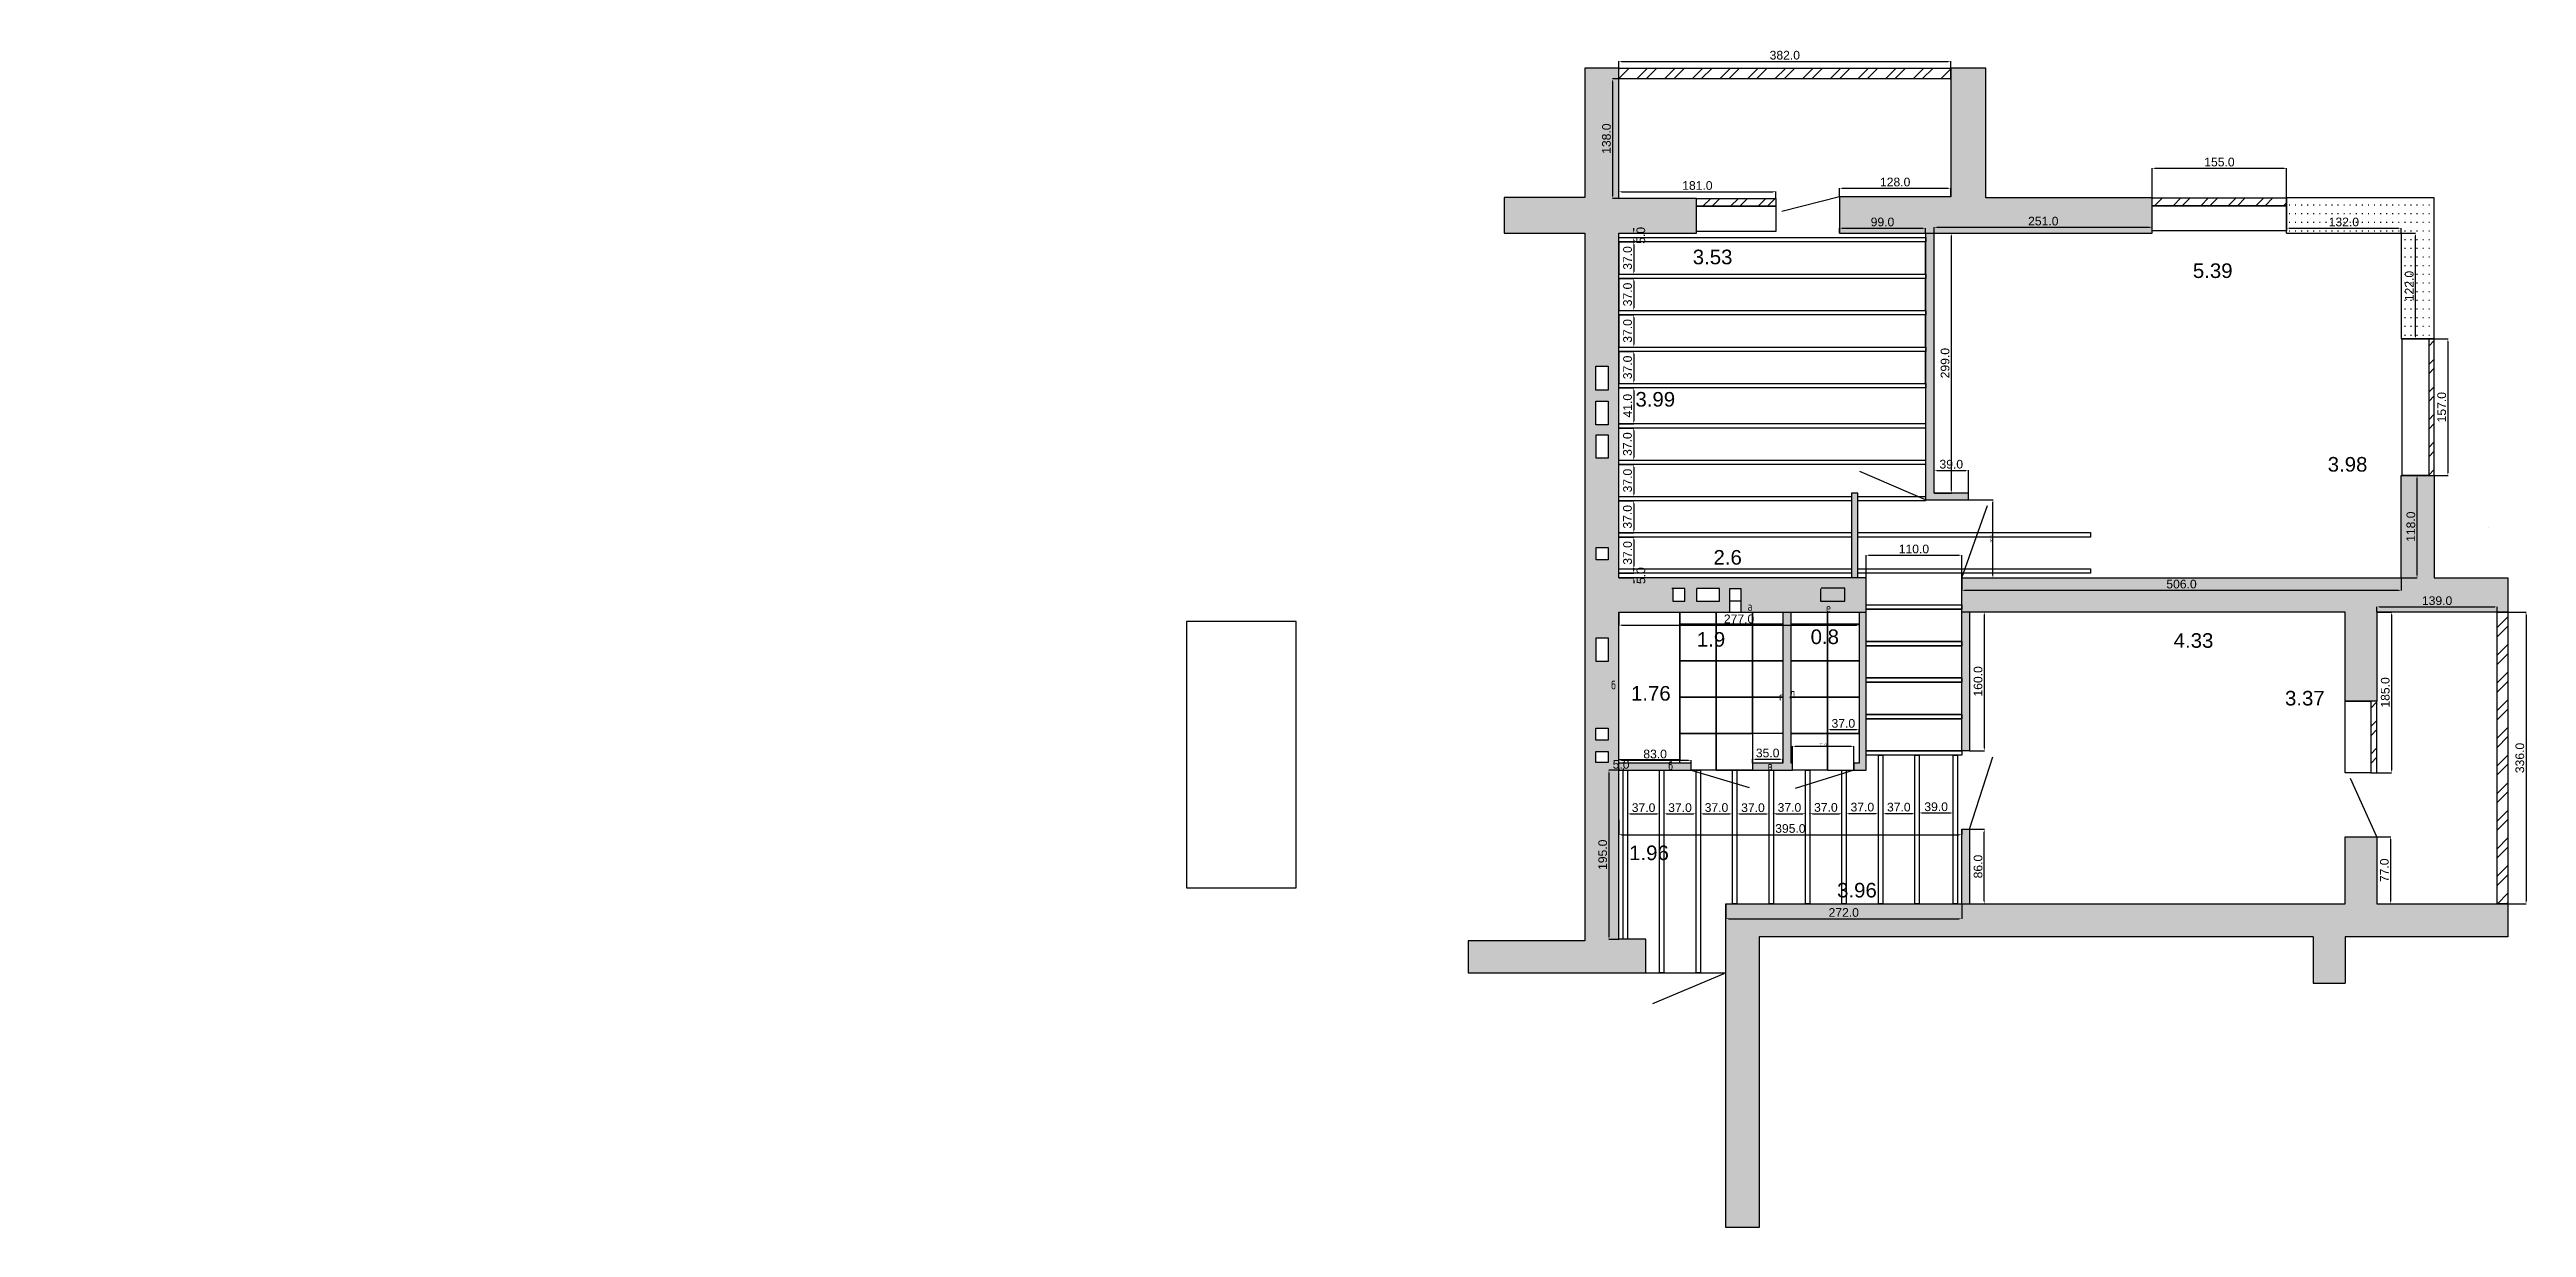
# Model space of a CAD drawing. Header units: millimetres. Extents: x 111 to 2964, y -45 to 1311.
import ezdxf
from ezdxf.enums import TextEntityAlignment as Align

# ---------------------------------------------------------------- set-up
doc = ezdxf.new("R2010")
doc.units = ezdxf.units.MM
doc.header["$MEASUREMENT"] = 0
doc.linetypes.add('HIDDEN', pattern=[9.525, 6.35, -3.175])
doc.layers.get('0').update_dxf_attribs({"lineweight": 30})
doc.layers.get('Defpoints').update_dxf_attribs({"linetype": 'HIDDEN', "lineweight": 30})
doc.layers.add('РАЗМЕРЫ', color=3, linetype='Continuous', lineweight=25)
doc.styles.add('eskd', font='eskdw.shx', dxfattribs={"height": 3})
doc.styles.get("Standard").update_dxf_attribs({"font": 'arial.ttf'})
doc.dimstyles.get("Standard").update_dxf_attribs({"dimtxt": 0.18, "dimasz": 0.18, "dimexe": 0.18, "dimexo": 0.0625, "dimgap": 0.09, "dimtad": 0, "dimtih": 1, "dimtoh": 1, "dimdec": 4, "dimzin": 0, "dimdsep": 46, "dimtxsty": 'Standard', "dimcen": 0.09, "dimadec": 0, "dimazin": 0, "dimtfac": 1, "dimtdec": 4, "dimtofl": 0, "dimtmove": 0, "dimatfit": 3, "dimfxl": 0, "dimtolj": 1, "dimtzin": 0, "dimarcsym": 0})
pattern_1 = [(0, (-116.58, -237.506), (0, 10), [1, -6])]

msp = doc.modelspace()

# ---------------------------------------------------------------- texts
at = {"ltscale": 100, "style": 'eskd'}
for s, p in [('а ', (2066.55, 665.06)), ('е', (2157.39, 663.56)), ('б', (1909.8, 574.44)), ('д', (2115.39, 565.54)), ('г', (2103.16, 561.47)), ('б', (1975.53, 481.54)), ('в', (2089.98, 481.54))]:
    msp.add_text(s, height=10, dxfattribs=at).set_placement(p)
at = {"color": 6, "char_height": 16.817, "attachment_point": 1}
for s, insert in [('3.53', (2003.64, 1080.77)), ('5.39', (2579.7, 1064.98)), ('3.99', (1937.65, 916.88)), ('3.98', (2734.99, 842.04)), ('2.6', (2027.53, 734.94)), ('1.9', (2008.36, 640.49)), ('0.8', (2139.42, 643.49)), ('4.33', (2557.57, 639.2)), ('1.76', (1932.52, 578.36)), ('3.37', (2685.82, 572.79)), ('1.96', (1930.38, 394.73)), ('3.96', (2169.92, 351.72))]:
    msp.add_mtext(s, dxfattribs=dict(at, insert=insert))
msp.add_attdef('', text='X1', height=2).set_placement((111, 122.01), align=Align.MIDDLE_CENTER)

# ---------------------------------------------------------------- blocks, each defined once
blk = doc.blocks.new('*D41')
at = {"color": 0, "lineweight": -2}
for p, q in [((1918.6, 481.5), (1906.9, 481.5)), ((1907.1, 478.5), (1907.1, 289.7)), ((1918.6, 286.7), (1906.9, 286.7))]:
    blk.add_line(p, q, dxfattribs=at)
at = {"color": 0}
for points in [[(1906.6, 478.5), (1907.6, 478.5), (1907.1, 481.5)], [(1906.6, 289.7), (1907.6, 289.7), (1907.1, 286.7)]]:
    blk.add_solid(points, dxfattribs=at)
at = {"layer": 'Defpoints', "color": 0}
for p in [(1918.6, 481.5), (1907.1, 286.7), (1918.6, 286.7)]:
    blk.add_point(p, dxfattribs=at)
at = {"color": 0, "insert": (1900, 384.1), "char_height": 10, "attachment_point": 5, "rotation": 90}
blk.add_mtext('\\A1;195.0', dxfattribs=at)
blk = doc.blocks.new('*D42')
at = {"color": 0, "lineweight": -2}
for p, q in [((2041.8, 327.5), (2041.8, 310.3)), ((2313.5, 327.5), (2313.5, 310.3)), ((2044.8, 310.5), (2310.5, 310.5))]:
    blk.add_line(p, q, dxfattribs=at)
at = {"color": 0}
for points in [[(2044.8, 311), (2044.8, 310), (2041.8, 310.5)], [(2310.5, 311), (2310.5, 310), (2313.5, 310.5)]]:
    blk.add_solid(points, dxfattribs=at)
at = {"layer": 'Defpoints', "color": 0}
for p in [(2041.8, 327.6), (2313.5, 327.6), (2313.5, 310.5)]:
    blk.add_point(p, dxfattribs=at)
at = {"color": 0, "insert": (2177.6, 317.6), "char_height": 10, "attachment_point": 5}
blk.add_mtext('\\A1;272.0', dxfattribs=at)
blk = doc.blocks.new('*D43')
at = {"color": 0, "lineweight": -2}
for p, q in [((1918.6, 1277.5), (1918.6, 1297.7)), ((1921.6, 1297.5), (2297.8, 1297.5)), ((2300.8, 1277.5), (2300.8, 1297.7))]:
    blk.add_line(p, q, dxfattribs=at)
at = {"color": 0}
for points in [[(1921.6, 1298), (1921.6, 1297), (1918.6, 1297.5)], [(2297.8, 1298), (2297.8, 1297), (2300.8, 1297.5)]]:
    blk.add_solid(points, dxfattribs=at)
at = {"layer": 'Defpoints', "color": 0}
for p in [(2300.8, 1297.5), (1918.6, 1277.4), (2300.8, 1277.4)]:
    blk.add_point(p, dxfattribs=at)
at = {"color": 0, "insert": (2109.7, 1304.6), "char_height": 10, "attachment_point": 5}
blk.add_mtext('\\A1;382.0', dxfattribs=at)
blk = doc.blocks.new('*D44')
at = {"color": 0, "lineweight": -2}
for p, q in [((1918.6, 1277.3), (1911.2, 1277.3)), ((1911.4, 1274.3), (1911.4, 1142.8)), ((1918.6, 1139.8), (1911.2, 1139.8))]:
    blk.add_line(p, q, dxfattribs=at)
at = {"color": 0}
for points in [[(1910.9, 1274.3), (1911.9, 1274.3), (1911.4, 1277.3)], [(1910.9, 1142.8), (1911.9, 1142.8), (1911.4, 1139.8)]]:
    blk.add_solid(points, dxfattribs=at)
at = {"layer": 'Defpoints', "color": 0}
for p in [(1918.6, 1277.3), (1911.4, 1139.8), (1918.6, 1139.8)]:
    blk.add_point(p, dxfattribs=at)
at = {"color": 0, "insert": (1904.3, 1208.6), "char_height": 10, "attachment_point": 5, "rotation": 90}
blk.add_mtext('\\A1;138.0', dxfattribs=at)
blk = doc.blocks.new('*D45')
at = {"color": 0, "lineweight": -2}
for p, q in [((2791.7, 663.6), (2791.7, 669.7)), ((2794.7, 669.5), (2927.3, 669.5)), ((2930.3, 663.6), (2930.3, 669.7))]:
    blk.add_line(p, q, dxfattribs=at)
at = {"color": 0}
for points in [[(2794.7, 670), (2794.7, 669), (2791.7, 669.5)], [(2927.3, 670), (2927.3, 669), (2930.3, 669.5)]]:
    blk.add_solid(points, dxfattribs=at)
at = {"layer": 'Defpoints', "color": 0}
for p in [(2791.7, 663.6), (2930.3, 669.5), (2930.3, 663.6)]:
    blk.add_point(p, dxfattribs=at)
at = {"color": 0, "insert": (2861, 676.6), "char_height": 10, "attachment_point": 5}
blk.add_mtext('\\A1;139.0', dxfattribs=at)
blk = doc.blocks.new('*D46')
at = {"color": 0, "lineweight": -2}
for p, q in [((2930.4, 663.5), (2963.6, 663.5)), ((2963.4, 660.5), (2963.4, 330.6)), ((2930.4, 327.6), (2963.6, 327.6))]:
    blk.add_line(p, q, dxfattribs=at)
at = {"color": 0}
for points in [[(2962.9, 660.5), (2963.9, 660.5), (2963.4, 663.5)], [(2962.9, 330.6), (2963.9, 330.6), (2963.4, 327.6)]]:
    blk.add_solid(points, dxfattribs=at)
at = {"layer": 'Defpoints', "color": 0}
for p in [(2930.3, 663.5), (2930.3, 327.6), (2963.4, 327.6)]:
    blk.add_point(p, dxfattribs=at)
at = {"color": 0, "insert": (2956.3, 495.5), "char_height": 10, "attachment_point": 5, "rotation": 90}
blk.add_mtext('\\A1;336.0', dxfattribs=at)
blk = doc.blocks.new('*D47')
at = {"color": 0, "lineweight": -2}
for p, q in [((2791.8, 663.5), (2808.6, 663.5)), ((2808.4, 660.5), (2808.4, 481.4)), ((2791.8, 478.4), (2808.6, 478.4))]:
    blk.add_line(p, q, dxfattribs=at)
at = {"color": 0}
for points in [[(2807.9, 660.5), (2808.9, 660.5), (2808.4, 663.5)], [(2807.9, 481.4), (2808.9, 481.4), (2808.4, 478.4)]]:
    blk.add_solid(points, dxfattribs=at)
at = {"layer": 'Defpoints', "color": 0}
for p in [(2791.7, 663.5), (2791.7, 478.4), (2808.4, 478.4)]:
    blk.add_point(p, dxfattribs=at)
at = {"color": 0, "insert": (2801.3, 571), "char_height": 10, "attachment_point": 5, "rotation": 90}
blk.add_mtext('\\A1;185.0', dxfattribs=at)
blk = doc.blocks.new('*D48')
at = {"color": 0, "lineweight": -2}
for p, q in [((2791.8, 404.9), (2807.6, 404.9)), ((2807.4, 401.9), (2807.4, 330.6)), ((2791.8, 327.6), (2807.6, 327.6))]:
    blk.add_line(p, q, dxfattribs=at)
at = {"color": 0}
for points in [[(2806.9, 401.9), (2807.9, 401.9), (2807.4, 404.9)], [(2806.9, 330.6), (2807.9, 330.6), (2807.4, 327.6)]]:
    blk.add_solid(points, dxfattribs=at)
at = {"layer": 'Defpoints', "color": 0}
for p in [(2791.7, 404.9), (2791.7, 327.6), (2807.4, 327.6)]:
    blk.add_point(p, dxfattribs=at)
at = {"color": 0, "insert": (2800.3, 366.2), "char_height": 10, "attachment_point": 5, "rotation": 90}
blk.add_mtext('\\A1;77.0', dxfattribs=at)
blk = doc.blocks.new('*D49')
at = {"color": 0, "lineweight": -2}
for p, q in [((2322.4, 663.6), (2339.6, 663.6)), ((2339.4, 660.6), (2339.4, 506.8)), ((2322.4, 503.8), (2339.6, 503.8))]:
    blk.add_line(p, q, dxfattribs=at)
at = {"color": 0}
for points in [[(2338.9, 660.6), (2339.9, 660.6), (2339.4, 663.6)], [(2338.9, 506.8), (2339.9, 506.8), (2339.4, 503.8)]]:
    blk.add_solid(points, dxfattribs=at)
at = {"layer": 'Defpoints', "color": 0}
for p in [(2322.4, 663.6), (2322.4, 503.8), (2339.4, 503.8)]:
    blk.add_point(p, dxfattribs=at)
at = {"color": 0, "insert": (2332.3, 583.7), "char_height": 10, "attachment_point": 5, "rotation": 90}
blk.add_mtext('\\A1;160.0', dxfattribs=at)
blk = doc.blocks.new('*D50')
at = {"color": 0, "lineweight": -2}
for p, q in [((2281.8, 1099.7), (2301.6, 1099.7)), ((2301.4, 1096.7), (2301.4, 803.5)), ((2281.8, 800.5), (2301.6, 800.5))]:
    blk.add_line(p, q, dxfattribs=at)
at = {"color": 0}
for points in [[(2300.9, 1096.7), (2301.9, 1096.7), (2301.4, 1099.7)], [(2300.9, 803.5), (2301.9, 803.5), (2301.4, 800.5)]]:
    blk.add_solid(points, dxfattribs=at)
at = {"layer": 'Defpoints', "color": 0}
for p in [(2281.8, 1099.7), (2281.8, 800.5), (2301.4, 800.5)]:
    blk.add_point(p, dxfattribs=at)
at = {"color": 0, "insert": (2294.3, 950.1), "char_height": 10, "attachment_point": 5, "rotation": 90}
blk.add_mtext('\\A1;299.0', dxfattribs=at)
blk = doc.blocks.new('*D51')
at = {"color": 0, "lineweight": -2}
for p, q in [((2172.7, 1099.8), (2172.7, 1105.7)), ((2175.7, 1105.5), (2268.6, 1105.5)), ((2271.6, 1099.8), (2271.6, 1105.7))]:
    blk.add_line(p, q, dxfattribs=at)
at = {"color": 0}
for points in [[(2175.7, 1106), (2175.7, 1105), (2172.7, 1105.5)], [(2268.6, 1106), (2268.6, 1105), (2271.6, 1105.5)]]:
    blk.add_solid(points, dxfattribs=at)
at = {"layer": 'Defpoints', "color": 0}
for p in [(2172.7, 1099.7), (2271.6, 1105.5), (2271.6, 1099.7)]:
    blk.add_point(p, dxfattribs=at)
at = {"color": 0, "insert": (2222.2, 1112.6), "char_height": 10, "attachment_point": 5}
blk.add_mtext('\\A1;99.0', dxfattribs=at)
blk = doc.blocks.new('*D52')
at = {"color": 0, "lineweight": -2}
for p, q in [((2172.7, 1141.6), (2172.7, 1151.7)), ((2175.7, 1151.5), (2297.8, 1151.5)), ((2300.8, 1141.6), (2300.8, 1151.7))]:
    blk.add_line(p, q, dxfattribs=at)
at = {"color": 0}
for points in [[(2175.7, 1152), (2175.7, 1151), (2172.7, 1151.5)], [(2297.8, 1152), (2297.8, 1151), (2300.8, 1151.5)]]:
    blk.add_solid(points, dxfattribs=at)
at = {"layer": 'Defpoints', "color": 0}
for p in [(2172.7, 1141.6), (2300.8, 1151.5), (2300.8, 1141.6)]:
    blk.add_point(p, dxfattribs=at)
at = {"color": 0, "insert": (2236.8, 1158.6), "char_height": 10, "attachment_point": 5}
blk.add_mtext('\\A1;128.0', dxfattribs=at)
blk = doc.blocks.new('*D53')
at = {"color": 0, "lineweight": -2}
for p, q in [((1918.7, 1139.8), (1918.7, 1147.7)), ((1921.7, 1147.5), (2096.3, 1147.5)), ((2099.3, 1139.8), (2099.3, 1147.7))]:
    blk.add_line(p, q, dxfattribs=at)
at = {"color": 0}
for points in [[(1921.7, 1148), (1921.7, 1147), (1918.7, 1147.5)], [(2096.3, 1148), (2096.3, 1147), (2099.3, 1147.5)]]:
    blk.add_solid(points, dxfattribs=at)
at = {"layer": 'Defpoints', "color": 0}
for p in [(2099.3, 1147.5), (1918.7, 1139.8), (2099.3, 1139.8)]:
    blk.add_point(p, dxfattribs=at)
at = {"color": 0, "insert": (2009, 1154.6), "char_height": 10, "attachment_point": 5}
blk.add_mtext('\\A1;181.0', dxfattribs=at)
blk = doc.blocks.new('*D54')
at = {"color": 0, "lineweight": -2}
for p, q in [((2322.4, 413.5), (2339.6, 413.5)), ((2339.4, 330.6), (2339.4, 410.5)), ((2322.4, 327.6), (2339.6, 327.6))]:
    blk.add_line(p, q, dxfattribs=at)
at = {"color": 0}
for points in [[(2338.9, 410.5), (2339.9, 410.5), (2339.4, 413.5)], [(2338.9, 330.6), (2339.9, 330.6), (2339.4, 327.6)]]:
    blk.add_solid(points, dxfattribs=at)
at = {"layer": 'Defpoints', "color": 0}
for p in [(2322.4, 413.5), (2339.4, 413.5), (2322.4, 327.6)]:
    blk.add_point(p, dxfattribs=at)
at = {"color": 0, "insert": (2332.3, 370.5), "char_height": 10, "attachment_point": 5, "rotation": 90}
blk.add_mtext('\\A1;86.0', dxfattribs=at)
blk = doc.blocks.new('*D55')
at = {"color": 0, "lineweight": -2}
for p, q in [((2313.5, 702.8), (2313.5, 688.4)), ((2316.5, 688.6), (2816.6, 688.6)), ((2819.6, 702.8), (2819.6, 688.4))]:
    blk.add_line(p, q, dxfattribs=at)
at = {"color": 0}
for points in [[(2316.5, 689.1), (2316.5, 688.1), (2313.5, 688.6)], [(2816.6, 689.1), (2816.6, 688.1), (2819.6, 688.6)]]:
    blk.add_solid(points, dxfattribs=at)
at = {"layer": 'Defpoints', "color": 0}
for p in [(2313.5, 702.9), (2819.6, 702.9), (2819.6, 688.6)]:
    blk.add_point(p, dxfattribs=at)
at = {"color": 0, "insert": (2566.6, 695.7), "char_height": 10, "attachment_point": 5}
blk.add_mtext('\\A1;506.0', dxfattribs=at)
blk = doc.blocks.new('*D56')
at = {"color": 0, "lineweight": -2}
for p, q in [((2820.9, 820.8), (2838.1, 820.8)), ((2837.9, 705.9), (2837.9, 817.8)), ((2819.7, 702.9), (2838.1, 702.9))]:
    blk.add_line(p, q, dxfattribs=at)
at = {"color": 0}
for points in [[(2837.4, 817.8), (2838.4, 817.8), (2837.9, 820.8)], [(2837.4, 705.9), (2838.4, 705.9), (2837.9, 702.9)]]:
    blk.add_solid(points, dxfattribs=at)
at = {"layer": 'Defpoints', "color": 0}
for p in [(2820.9, 820.8), (2837.9, 820.8), (2819.6, 702.9)]:
    blk.add_point(p, dxfattribs=at)
at = {"color": 0, "insert": (2830.8, 761.8), "char_height": 10, "attachment_point": 5, "rotation": 90}
blk.add_mtext('\\A1;118.0', dxfattribs=at)
blk = doc.blocks.new('*D57')
at = {"color": 0, "lineweight": -2}
for p, q in [((2819.7, 1099.7), (2836.3, 1099.7)), ((2836.1, 981), (2836.1, 1096.7)), ((2819.7, 978), (2836.3, 978))]:
    blk.add_line(p, q, dxfattribs=at)
at = {"color": 0}
for points in [[(2835.6, 1096.7), (2836.6, 1096.7), (2836.1, 1099.7)], [(2835.6, 981), (2836.6, 981), (2836.1, 978)]]:
    blk.add_solid(points, dxfattribs=at)
at = {"layer": 'Defpoints', "color": 0}
for p in [(2819.6, 1099.7), (2836.1, 1099.7), (2819.6, 978)]:
    blk.add_point(p, dxfattribs=at)
at = {"color": 0, "insert": (2829, 1038.9), "char_height": 10, "attachment_point": 5, "rotation": 90}
blk.add_mtext('\\A1;122.0', dxfattribs=at)
blk = doc.blocks.new('*D58')
at = {"color": 0, "lineweight": -2}
for p, q in [((2687.7, 1099.8), (2687.7, 1105.7)), ((2690.7, 1105.5), (2816.5, 1105.5)), ((2819.5, 1099.8), (2819.5, 1105.7))]:
    blk.add_line(p, q, dxfattribs=at)
at = {"color": 0}
for points in [[(2690.7, 1106), (2690.7, 1105), (2687.7, 1105.5)], [(2816.5, 1106), (2816.5, 1105), (2819.5, 1105.5)]]:
    blk.add_solid(points, dxfattribs=at)
at = {"layer": 'Defpoints', "color": 0}
for p in [(2687.7, 1099.7), (2819.5, 1105.5), (2819.5, 1099.7)]:
    blk.add_point(p, dxfattribs=at)
at = {"color": 0, "insert": (2753.6, 1112.6), "char_height": 10, "attachment_point": 5}
blk.add_mtext('\\A1;132.0', dxfattribs=at)
blk = doc.blocks.new('*D59')
at = {"color": 0, "lineweight": -2}
for p, q in [((2281.8, 1099.8), (2281.8, 1106.7)), ((2284.8, 1106.5), (2529.9, 1106.5)), ((2532.9, 1099.8), (2532.9, 1106.7))]:
    blk.add_line(p, q, dxfattribs=at)
at = {"color": 0}
for points in [[(2284.8, 1107), (2284.8, 1106), (2281.8, 1106.5)], [(2529.9, 1107), (2529.9, 1106), (2532.9, 1106.5)]]:
    blk.add_solid(points, dxfattribs=at)
at = {"layer": 'Defpoints', "color": 0}
for p in [(2281.8, 1099.7), (2532.9, 1106.5), (2532.9, 1099.7)]:
    blk.add_point(p, dxfattribs=at)
at = {"color": 0, "insert": (2407.4, 1113.6), "char_height": 10, "attachment_point": 5}
blk.add_mtext('\\A1;251.0', dxfattribs=at)
blk = doc.blocks.new('*D61')
at = {"color": 0, "lineweight": -2}
for p, q in [((2203.3, 702.9), (2203.3, 729.1)), ((2206.3, 729), (2310.4, 729)), ((2313.4, 702.9), (2313.4, 729.1))]:
    blk.add_line(p, q, dxfattribs=at)
at = {"color": 0}
for points in [[(2206.3, 729.5), (2206.3, 728.5), (2203.3, 729)], [(2310.4, 729.5), (2310.4, 728.5), (2313.4, 729)]]:
    blk.add_solid(points, dxfattribs=at)
at = {"layer": 'Defpoints', "color": 0}
for p in [(2313.4, 729), (2203.3, 702.9), (2313.4, 702.9)]:
    blk.add_point(p, dxfattribs=at)
at = {"color": 0, "insert": (2258.4, 736.1), "char_height": 10, "attachment_point": 5}
blk.add_mtext('\\A1;110.0', dxfattribs=at)
blk = doc.blocks.new('*D62')
at = {"color": 0, "lineweight": -2}
for p, q in [((2532.9, 1140.4), (2532.9, 1174.6)), ((2535.9, 1174.5), (2684.7, 1174.5)), ((2687.7, 1140.4), (2687.7, 1174.6))]:
    blk.add_line(p, q, dxfattribs=at)
at = {"color": 0}
for points in [[(2535.9, 1175), (2535.9, 1174), (2532.9, 1174.5)], [(2684.7, 1175), (2684.7, 1174), (2687.7, 1174.5)]]:
    blk.add_solid(points, dxfattribs=at)
at = {"layer": 'Defpoints', "color": 0}
for p in [(2687.7, 1174.5), (2532.9, 1140.3), (2687.7, 1140.3)]:
    blk.add_point(p, dxfattribs=at)
at = {"color": 0, "insert": (2610.3, 1181.6), "char_height": 10, "attachment_point": 5}
blk.add_mtext('\\A1;155.0', dxfattribs=at)
blk = doc.blocks.new('*D63')
at = {"color": 0, "lineweight": -2}
for p, q in [((2857.7, 978), (2873.6, 978)), ((2873.4, 975), (2873.4, 823.8)), ((2857.7, 820.8), (2873.6, 820.8))]:
    blk.add_line(p, q, dxfattribs=at)
at = {"color": 0}
for points in [[(2872.9, 975), (2873.9, 975), (2873.4, 978)], [(2872.9, 823.8), (2873.9, 823.8), (2873.4, 820.8)]]:
    blk.add_solid(points, dxfattribs=at)
at = {"layer": 'Defpoints', "color": 0}
for p in [(2857.7, 978), (2857.7, 820.8), (2873.4, 820.8)]:
    blk.add_point(p, dxfattribs=at)
at = {"color": 0, "insert": (2866.3, 899.4), "char_height": 10, "attachment_point": 5, "rotation": 90}
blk.add_mtext('\\A1;157.0', dxfattribs=at)
blk = doc.blocks.new('*D64')
at = {"color": 0, "lineweight": -2}
for p, q in [((1918.6, 663.5), (1918.6, 648.3)), ((2195.4, 663.5), (2195.4, 648.3)), ((1921.6, 648.5), (2192.4, 648.5))]:
    blk.add_line(p, q, dxfattribs=at)
at = {"color": 0}
for points in [[(1921.6, 649), (1921.6, 648), (1918.6, 648.5)], [(2192.4, 649), (2192.4, 648), (2195.4, 648.5)]]:
    blk.add_solid(points, dxfattribs=at)
at = {"layer": 'Defpoints', "color": 0}
for p in [(1918.6, 663.6), (2195.4, 663.6), (2195.4, 648.5)]:
    blk.add_point(p, dxfattribs=at)
at = {"color": 0, "insert": (2057, 655.6), "char_height": 10, "attachment_point": 5}
blk.add_mtext('\\A1;277.0', dxfattribs=at)
blk = doc.blocks.new('*D65')
at = {"color": 0, "lineweight": -2}
for p, q in [((1918.6, 489.5), (1918.6, 493.1)), ((1921.6, 492.9), (1998.9, 492.9)), ((2001.9, 489.5), (2001.9, 493.1))]:
    blk.add_line(p, q, dxfattribs=at)
at = {"color": 0}
for points in [[(1921.6, 493.4), (1921.6, 492.4), (1918.6, 492.9)], [(1998.9, 493.4), (1998.9, 492.4), (2001.9, 492.9)]]:
    blk.add_solid(points, dxfattribs=at)
at = {"layer": 'Defpoints', "color": 0}
for p in [(1918.6, 489.5), (2001.9, 492.9), (2001.9, 489.5)]:
    blk.add_point(p, dxfattribs=at)
at = {"color": 0, "insert": (1960.3, 500), "char_height": 10, "attachment_point": 5}
blk.add_mtext('\\A1;83.0', dxfattribs=at)
blk = doc.blocks.new('*D66')
at = {"color": 0, "lineweight": -2}
for p, q in [((2072.5, 489.5), (2072.5, 494.3)), ((2075.5, 494.1), (2104.4, 494.1)), ((2107.4, 489.5), (2107.4, 494.3))]:
    blk.add_line(p, q, dxfattribs=at)
at = {"color": 0}
for points in [[(2075.5, 494.6), (2075.5, 493.6), (2072.5, 494.1)], [(2104.4, 494.6), (2104.4, 493.6), (2107.4, 494.1)]]:
    blk.add_solid(points, dxfattribs=at)
at = {"layer": 'Defpoints', "color": 0}
for p in [(2072.5, 489.5), (2107.4, 494.1), (2107.4, 489.5)]:
    blk.add_point(p, dxfattribs=at)
at = {"color": 0, "insert": (2089.9, 501.2), "char_height": 10, "attachment_point": 5}
blk.add_mtext('\\A1;35.0', dxfattribs=at)
blk = doc.blocks.new('*D68')
at = {"color": 0, "lineweight": -2}
for p, q in [((2313.6, 792.9), (2349.5, 792.9)), ((2349.4, 705.8), (2349.4, 789.9)), ((2313.6, 702.8), (2349.5, 702.8))]:
    blk.add_line(p, q, dxfattribs=at)
at = {"color": 0}
for points in [[(2348.9, 789.9), (2349.9, 789.9), (2349.4, 792.9)], [(2348.9, 705.8), (2349.9, 705.8), (2349.4, 702.8)]]:
    blk.add_solid(points, dxfattribs=at)
at = {"layer": 'Defpoints', "color": 0}
for p in [(2313.5, 792.9), (2349.4, 792.9), (2313.5, 702.8)]:
    blk.add_point(p, dxfattribs=at)
at = {"color": 0, "insert": (2347.7, 747.8), "char_height": 3, "attachment_point": 5, "rotation": 90}
blk.add_mtext('\\A1;90.0', dxfattribs=at)
blk = doc.blocks.new('*D69')
at = {"color": 0, "lineweight": -2}
for p, q in [((2118.5, 481.6), (2118.5, 509.2)), ((2121.5, 509), (2186, 509)), ((2189, 481.6), (2189, 509.2))]:
    blk.add_line(p, q, dxfattribs=at)
at = {"color": 0}
for points in [[(2121.5, 509.5), (2121.5, 508.5), (2118.5, 509)], [(2186, 509.5), (2186, 508.5), (2189, 509)]]:
    blk.add_solid(points, dxfattribs=at)
at = {"layer": 'Defpoints', "color": 0}
for p in [(2189, 509), (2118.5, 481.5), (2189, 481.5)]:
    blk.add_point(p, dxfattribs=at)
at = {"color": 0, "insert": (2153.8, 510.7), "char_height": 3, "attachment_point": 5}
blk.add_mtext('\\A1;71.0', dxfattribs=at)
blk = doc.blocks.new('*D72')
at = {"layer": 'Defpoints', "color": 0}
for p in [(2281.8, 800.5), (2321.1, 826.6), (2321.1, 800.5)]:
    blk.add_point(p, dxfattribs=at)
at = {"layer": 'РАЗМЕРЫ', "color": 0, "lineweight": -2}
for p, q in [((2281.8, 800.6), (2281.8, 826.8)), ((2284.8, 826.6), (2318.1, 826.6)), ((2321.1, 800.6), (2321.1, 826.8))]:
    blk.add_line(p, q, dxfattribs=at)
at = {"layer": 'РАЗМЕРЫ', "color": 0}
for points in [[(2284.8, 827.1), (2284.8, 826.1), (2281.8, 826.6)], [(2318.1, 826.1), (2318.1, 827.1), (2321.1, 826.6)]]:
    blk.add_solid(points, dxfattribs=at)
at = {"layer": 'РАЗМЕРЫ', "color": 0, "ltscale": 100, "insert": (2301.4, 833.7), "char_height": 10, "attachment_point": 5}
blk.add_mtext('\\A1;39.0', dxfattribs=at)
blk = doc.blocks.new('*D73')
at = {"layer": 'Defpoints', "color": 0}
for p in [(1918.6, 702.9), (1918.8, 708.2), (1935.7, 702.9)]:
    blk.add_point(p, dxfattribs=at)
at = {"layer": 'РАЗМЕРЫ', "color": 0, "lineweight": -2}
for p, q in [((1935.7, 711.2), (1935.7, 714.2)), ((1918.7, 702.9), (1935.9, 702.9)), ((1918.9, 708.2), (1935.9, 708.2)), ((1935.7, 699.9), (1935.7, 696.9))]:
    blk.add_line(p, q, dxfattribs=at)
at = {"layer": 'РАЗМЕРЫ', "color": 0}
for points in [[(1935.2, 711.2), (1936.2, 711.2), (1935.7, 708.2)], [(1936.2, 699.9), (1935.2, 699.9), (1935.7, 702.9)]]:
    blk.add_solid(points, dxfattribs=at)
at = {"layer": 'РАЗМЕРЫ', "color": 0, "ltscale": 100, "insert": (1944, 705.5), "char_height": 10, "attachment_point": 5, "rotation": 90}
blk.add_mtext('\\A1;5.0', dxfattribs=at)
blk = doc.blocks.new('*D74')
at = {"layer": 'Defpoints', "color": 0}
for p in [(1918.6, 1099.7), (1918.7, 1094.7), (1935.6, 1094.7)]:
    blk.add_point(p, dxfattribs=at)
at = {"layer": 'РАЗМЕРЫ', "color": 0, "lineweight": -2}
for p, q in [((1918.6, 1099.7), (1935.8, 1099.7)), ((1918.8, 1094.7), (1935.8, 1094.7)), ((1935.6, 1102.7), (1935.6, 1105.7)), ((1935.6, 1091.7), (1935.6, 1088.7))]:
    blk.add_line(p, q, dxfattribs=at)
at = {"layer": 'РАЗМЕРЫ', "color": 0}
for points in [[(1935.1, 1102.7), (1936.1, 1102.7), (1935.6, 1099.7)], [(1936.1, 1091.7), (1935.1, 1091.7), (1935.6, 1094.7)]]:
    blk.add_solid(points, dxfattribs=at)
at = {"layer": 'РАЗМЕРЫ', "color": 0, "ltscale": 100, "insert": (1943.9, 1097.2), "char_height": 10, "attachment_point": 5, "rotation": 90}
blk.add_mtext('\\A1;5.0', dxfattribs=at)
blk = doc.blocks.new('*D80')
at = {"layer": 'Defpoints', "color": 0}
for p in [(1918.6, 424.3), (2313.5, 413.5), (2313.5, 407.2)]:
    blk.add_point(p, dxfattribs=at)
at = {"layer": 'РАЗМЕРЫ', "color": 0, "lineweight": -2}
for p, q in [((1918.6, 424.2), (1918.6, 407)), ((1921.6, 407.2), (2310.5, 407.2)), ((2313.5, 413.4), (2313.5, 407))]:
    blk.add_line(p, q, dxfattribs=at)
at = {"layer": 'РАЗМЕРЫ', "color": 0}
for points in [[(1921.6, 407.7), (1921.6, 406.7), (1918.6, 407.2)], [(2310.5, 406.7), (2310.5, 407.7), (2313.5, 407.2)]]:
    blk.add_solid(points, dxfattribs=at)
at = {"layer": 'РАЗМЕРЫ', "color": 0, "ltscale": 100, "insert": (2116.1, 414.3), "char_height": 10, "attachment_point": 5}
blk.add_mtext('\\A1;395.0', dxfattribs=at)
blk = doc.blocks.new('*D82')
at = {"layer": 'Defpoints', "color": 0}
for p in [(1918.7, 749.9), (1918.6, 713.2), (1935.7, 713.2)]:
    blk.add_point(p, dxfattribs=at)
at = {"layer": 'РАЗМЕРЫ', "color": 0, "lineweight": -2}
for p, q in [((1918.8, 749.9), (1935.9, 749.9)), ((1935.7, 746.9), (1935.7, 716.2)), ((1918.7, 713.2), (1935.9, 713.2))]:
    blk.add_line(p, q, dxfattribs=at)
at = {"layer": 'РАЗМЕРЫ', "color": 0}
for points in [[(1936.2, 746.9), (1935.2, 746.9), (1935.7, 749.9)], [(1935.2, 716.2), (1936.2, 716.2), (1935.7, 713.2)]]:
    blk.add_solid(points, dxfattribs=at)
at = {"layer": 'РАЗМЕРЫ', "color": 0, "ltscale": 100, "insert": (1928.6, 731.6), "char_height": 10, "attachment_point": 5, "rotation": 90}
blk.add_mtext('\\A1;37.0', dxfattribs=at)
blk = doc.blocks.new('*D83')
at = {"layer": 'Defpoints', "color": 0}
for p in [(1918.6, 791.4), (1918.6, 754.9), (1935.6, 754.9)]:
    blk.add_point(p, dxfattribs=at)
at = {"layer": 'РАЗМЕРЫ', "color": 0, "lineweight": -2}
for p, q in [((1918.6, 791.4), (1935.8, 791.4)), ((1935.6, 788.4), (1935.6, 757.9)), ((1918.6, 754.9), (1935.8, 754.9))]:
    blk.add_line(p, q, dxfattribs=at)
at = {"layer": 'РАЗМЕРЫ', "color": 0}
for points in [[(1936.1, 788.4), (1935.1, 788.4), (1935.6, 791.4)], [(1935.1, 757.9), (1936.1, 757.9), (1935.6, 754.9)]]:
    blk.add_solid(points, dxfattribs=at)
at = {"layer": 'РАЗМЕРЫ', "color": 0, "ltscale": 100, "insert": (1928.5, 773.2), "char_height": 10, "attachment_point": 5, "rotation": 90}
blk.add_mtext('\\A1;37.0', dxfattribs=at)
blk = doc.blocks.new('*D84')
at = {"layer": 'Defpoints', "color": 0}
for p in [(1918.6, 921.7), (1918.6, 880.4), (1935.7, 880.4)]:
    blk.add_point(p, dxfattribs=at)
at = {"layer": 'РАЗМЕРЫ', "color": 0, "lineweight": -2}
for p, q in [((1918.7, 921.7), (1935.9, 921.7)), ((1935.7, 918.7), (1935.7, 883.4)), ((1918.7, 880.4), (1935.9, 880.4))]:
    blk.add_line(p, q, dxfattribs=at)
at = {"layer": 'РАЗМЕРЫ', "color": 0}
for points in [[(1936.2, 918.7), (1935.2, 918.7), (1935.7, 921.7)], [(1935.2, 883.4), (1936.2, 883.4), (1935.7, 880.4)]]:
    blk.add_solid(points, dxfattribs=at)
at = {"layer": 'РАЗМЕРЫ', "color": 0, "ltscale": 100, "insert": (1928.6, 901.1), "char_height": 10, "attachment_point": 5, "rotation": 90}
blk.add_mtext('\\A1;41.0', dxfattribs=at)
blk = doc.blocks.new('*D85')
at = {"layer": 'Defpoints', "color": 0}
for p in [(1918.6, 875.4), (1918.6, 838.4), (1935.6, 838.4)]:
    blk.add_point(p, dxfattribs=at)
at = {"layer": 'РАЗМЕРЫ', "color": 0, "lineweight": -2}
for p, q in [((1918.6, 875.4), (1935.8, 875.4)), ((1935.6, 872.4), (1935.6, 841.4)), ((1918.6, 838.4), (1935.8, 838.4))]:
    blk.add_line(p, q, dxfattribs=at)
at = {"layer": 'РАЗМЕРЫ', "color": 0}
for points in [[(1936.1, 872.4), (1935.1, 872.4), (1935.6, 875.4)], [(1935.1, 841.4), (1936.1, 841.4), (1935.6, 838.4)]]:
    blk.add_solid(points, dxfattribs=at)
at = {"layer": 'РАЗМЕРЫ', "color": 0, "ltscale": 100, "insert": (1928.5, 856.9), "char_height": 10, "attachment_point": 5, "rotation": 90}
blk.add_mtext('\\A1;37.0', dxfattribs=at)
blk = doc.blocks.new('*D86')
at = {"layer": 'Defpoints', "color": 0}
for p in [(1918.6, 833.4), (1918.6, 796.4), (1935.7, 796.4)]:
    blk.add_point(p, dxfattribs=at)
at = {"layer": 'РАЗМЕРЫ', "color": 0, "lineweight": -2}
for p, q in [((1918.7, 833.4), (1935.9, 833.4)), ((1935.7, 830.4), (1935.7, 799.4)), ((1918.7, 796.4), (1935.9, 796.4))]:
    blk.add_line(p, q, dxfattribs=at)
at = {"layer": 'РАЗМЕРЫ', "color": 0}
for points in [[(1936.2, 830.4), (1935.2, 830.4), (1935.7, 833.4)], [(1935.2, 799.4), (1936.2, 799.4), (1935.7, 796.4)]]:
    blk.add_solid(points, dxfattribs=at)
at = {"layer": 'РАЗМЕРЫ', "color": 0, "ltscale": 100, "insert": (1928.6, 814.9), "char_height": 10, "attachment_point": 5, "rotation": 90}
blk.add_mtext('\\A1;37.0', dxfattribs=at)
blk = doc.blocks.new('*D87')
at = {"layer": 'Defpoints', "color": 0}
for p in [(1918.6, 1089.7), (1918.6, 1052.7), (1935.7, 1052.7)]:
    blk.add_point(p, dxfattribs=at)
at = {"layer": 'РАЗМЕРЫ', "color": 0, "lineweight": -2}
for p, q in [((1918.7, 1089.7), (1935.9, 1089.7)), ((1935.7, 1086.7), (1935.7, 1055.7)), ((1918.7, 1052.7), (1935.9, 1052.7))]:
    blk.add_line(p, q, dxfattribs=at)
at = {"layer": 'РАЗМЕРЫ', "color": 0}
for points in [[(1936.2, 1086.7), (1935.2, 1086.7), (1935.7, 1089.7)], [(1935.2, 1055.7), (1936.2, 1055.7), (1935.7, 1052.7)]]:
    blk.add_solid(points, dxfattribs=at)
at = {"layer": 'РАЗМЕРЫ', "color": 0, "ltscale": 100, "insert": (1928.6, 1071.2), "char_height": 10, "attachment_point": 5, "rotation": 90}
blk.add_mtext('\\A1;37.0', dxfattribs=at)
blk = doc.blocks.new('*D88')
at = {"layer": 'Defpoints', "color": 0}
for p in [(1918.6, 1047.7), (1918.6, 1010.7), (1935.7, 1010.7)]:
    blk.add_point(p, dxfattribs=at)
at = {"layer": 'РАЗМЕРЫ', "color": 0, "lineweight": -2}
for p, q in [((1918.7, 1047.7), (1935.9, 1047.7)), ((1935.7, 1044.7), (1935.7, 1013.7)), ((1918.7, 1010.7), (1935.9, 1010.7))]:
    blk.add_line(p, q, dxfattribs=at)
at = {"layer": 'РАЗМЕРЫ', "color": 0}
for points in [[(1936.2, 1044.7), (1935.2, 1044.7), (1935.7, 1047.7)], [(1935.2, 1013.7), (1936.2, 1013.7), (1935.7, 1010.7)]]:
    blk.add_solid(points, dxfattribs=at)
at = {"layer": 'РАЗМЕРЫ', "color": 0, "ltscale": 100, "insert": (1928.6, 1029.2), "char_height": 10, "attachment_point": 5, "rotation": 90}
blk.add_mtext('\\A1;37.0', dxfattribs=at)
blk = doc.blocks.new('*D89')
at = {"layer": 'Defpoints', "color": 0}
for p in [(1918.6, 1005.7), (1918.6, 968.7), (1935.7, 968.7)]:
    blk.add_point(p, dxfattribs=at)
at = {"layer": 'РАЗМЕРЫ', "color": 0, "lineweight": -2}
for p, q in [((1918.7, 1005.7), (1935.9, 1005.7)), ((1935.7, 1002.7), (1935.7, 971.7)), ((1918.7, 968.7), (1935.9, 968.7))]:
    blk.add_line(p, q, dxfattribs=at)
at = {"layer": 'РАЗМЕРЫ', "color": 0}
for points in [[(1936.2, 1002.7), (1935.2, 1002.7), (1935.7, 1005.7)], [(1935.2, 971.7), (1936.2, 971.7), (1935.7, 968.7)]]:
    blk.add_solid(points, dxfattribs=at)
at = {"layer": 'РАЗМЕРЫ', "color": 0, "ltscale": 100, "insert": (1928.6, 987.2), "char_height": 10, "attachment_point": 5, "rotation": 90}
blk.add_mtext('\\A1;37.0', dxfattribs=at)
blk = doc.blocks.new('*D90')
at = {"layer": 'Defpoints', "color": 0}
for p in [(1918.6, 963.7), (1918.6, 926.7), (1935.7, 926.7)]:
    blk.add_point(p, dxfattribs=at)
at = {"layer": 'РАЗМЕРЫ', "color": 0, "lineweight": -2}
for p, q in [((1918.7, 963.7), (1935.9, 963.7)), ((1935.7, 960.7), (1935.7, 929.7)), ((1918.7, 926.7), (1935.9, 926.7))]:
    blk.add_line(p, q, dxfattribs=at)
at = {"layer": 'РАЗМЕРЫ', "color": 0}
for points in [[(1936.2, 960.7), (1935.2, 960.7), (1935.7, 963.7)], [(1935.2, 929.7), (1936.2, 929.7), (1935.7, 926.7)]]:
    blk.add_solid(points, dxfattribs=at)
at = {"layer": 'РАЗМЕРЫ', "color": 0, "ltscale": 100, "insert": (1928.6, 945.2), "char_height": 10, "attachment_point": 5, "rotation": 90}
blk.add_mtext('\\A1;37.0', dxfattribs=at)
blk = doc.blocks.new('*D95')
at = {"layer": 'Defpoints', "color": 0}
for p in [(1918.6, 483.6), (1923.5, 483.4), (1923.5, 481.5)]:
    blk.add_point(p, dxfattribs=at)
at = {"layer": 'РАЗМЕРЫ', "color": 0, "lineweight": -2}
for p, q in [((1915.6, 481.5), (1912.6, 481.5)), ((1918.6, 483.5), (1918.6, 481.4)), ((1923.5, 483.4), (1923.5, 481.4)), ((1926.5, 481.5), (1929.5, 481.5))]:
    blk.add_line(p, q, dxfattribs=at)
at = {"layer": 'РАЗМЕРЫ', "color": 0}
for points in [[(1915.6, 481), (1915.6, 482), (1918.6, 481.5)], [(1926.5, 482), (1926.5, 481), (1923.5, 481.5)]]:
    blk.add_solid(points, dxfattribs=at)
at = {"layer": 'РАЗМЕРЫ', "color": 0, "ltscale": 100, "insert": (1921.1, 488.1), "char_height": 10, "attachment_point": 5}
blk.add_mtext('\\A1;5.0', dxfattribs=at)
blk = doc.blocks.new('*D100')
at = {"layer": 'Defpoints', "color": 0}
for p in [(1928.5, 431.2), (1965.5, 431.2), (1965.5, 431.2)]:
    blk.add_point(p, dxfattribs=at)
at = {"layer": 'РАЗМЕРЫ', "color": 0, "lineweight": -2}
for p, q in [((1928.5, 431.3), (1928.5, 431.4)), ((1931.5, 431.2), (1962.5, 431.2)), ((1965.5, 431.3), (1965.5, 431.4))]:
    blk.add_line(p, q, dxfattribs=at)
at = {"layer": 'РАЗМЕРЫ', "color": 0}
for points in [[(1931.5, 431.7), (1931.5, 430.7), (1928.5, 431.2)], [(1962.5, 430.7), (1962.5, 431.7), (1965.5, 431.2)]]:
    blk.add_solid(points, dxfattribs=at)
at = {"layer": 'РАЗМЕРЫ', "color": 0, "ltscale": 100, "insert": (1947, 438.3), "char_height": 10, "attachment_point": 5}
blk.add_mtext('\\A1;37.0', dxfattribs=at)
blk = doc.blocks.new('*D101')
at = {"layer": 'Defpoints', "color": 0}
for p in [(1970.5, 431.2), (2007.5, 431.2), (2007.5, 431.2)]:
    blk.add_point(p, dxfattribs=at)
at = {"layer": 'РАЗМЕРЫ', "color": 0, "lineweight": -2}
for p, q in [((1970.5, 431.3), (1970.5, 431.4)), ((1973.5, 431.2), (2004.5, 431.2)), ((2007.5, 431.3), (2007.5, 431.4))]:
    blk.add_line(p, q, dxfattribs=at)
at = {"layer": 'РАЗМЕРЫ', "color": 0}
for points in [[(1973.5, 431.7), (1973.5, 430.7), (1970.5, 431.2)], [(2004.5, 430.7), (2004.5, 431.7), (2007.5, 431.2)]]:
    blk.add_solid(points, dxfattribs=at)
at = {"layer": 'РАЗМЕРЫ', "color": 0, "ltscale": 100, "insert": (1989, 438.3), "char_height": 10, "attachment_point": 5}
blk.add_mtext('\\A1;37.0', dxfattribs=at)
blk = doc.blocks.new('*D102')
at = {"layer": 'Defpoints', "color": 0}
for p in [(2012.5, 431.2), (2049.5, 431.2), (2049.5, 431.2)]:
    blk.add_point(p, dxfattribs=at)
at = {"layer": 'РАЗМЕРЫ', "color": 0, "lineweight": -2}
for p, q in [((2012.5, 431.3), (2012.5, 431.4)), ((2015.5, 431.2), (2046.5, 431.2)), ((2049.5, 431.3), (2049.5, 431.4))]:
    blk.add_line(p, q, dxfattribs=at)
at = {"layer": 'РАЗМЕРЫ', "color": 0}
for points in [[(2015.5, 431.7), (2015.5, 430.7), (2012.5, 431.2)], [(2046.5, 430.7), (2046.5, 431.7), (2049.5, 431.2)]]:
    blk.add_solid(points, dxfattribs=at)
at = {"layer": 'РАЗМЕРЫ', "color": 0, "ltscale": 100, "insert": (2031, 438.4), "char_height": 10, "attachment_point": 5}
blk.add_mtext('\\A1;37.0', dxfattribs=at)
blk = doc.blocks.new('*D103')
at = {"layer": 'Defpoints', "color": 0}
for p in [(2054.5, 431.1), (2091.5, 431.1), (2091.5, 431.1)]:
    blk.add_point(p, dxfattribs=at)
at = {"layer": 'РАЗМЕРЫ', "color": 0, "lineweight": -2}
for p, q in [((2054.5, 431.1), (2054.5, 431.2)), ((2057.5, 431.1), (2088.5, 431.1)), ((2091.5, 431.1), (2091.5, 431.2))]:
    blk.add_line(p, q, dxfattribs=at)
at = {"layer": 'РАЗМЕРЫ', "color": 0}
for points in [[(2057.5, 431.6), (2057.5, 430.6), (2054.5, 431.1)], [(2088.5, 430.6), (2088.5, 431.6), (2091.5, 431.1)]]:
    blk.add_solid(points, dxfattribs=at)
at = {"layer": 'РАЗМЕРЫ', "color": 0, "ltscale": 100, "insert": (2073, 438.2), "char_height": 10, "attachment_point": 5}
blk.add_mtext('\\A1;37.0', dxfattribs=at)
blk = doc.blocks.new('*D104')
at = {"layer": 'Defpoints', "color": 0}
for p in [(2096.5, 431.4), (2133.5, 431.4), (2133.5, 431.4)]:
    blk.add_point(p, dxfattribs=at)
at = {"layer": 'РАЗМЕРЫ', "color": 0, "lineweight": -2}
for p, q in [((2096.5, 431.4), (2096.5, 431.5)), ((2099.5, 431.4), (2130.5, 431.4)), ((2133.5, 431.4), (2133.5, 431.5))]:
    blk.add_line(p, q, dxfattribs=at)
at = {"layer": 'РАЗМЕРЫ', "color": 0}
for points in [[(2099.5, 431.9), (2099.5, 430.9), (2096.5, 431.4)], [(2130.5, 430.9), (2130.5, 431.9), (2133.5, 431.4)]]:
    blk.add_solid(points, dxfattribs=at)
at = {"layer": 'РАЗМЕРЫ', "color": 0, "ltscale": 100, "insert": (2115, 438.5), "char_height": 10, "attachment_point": 5}
blk.add_mtext('\\A1;37.0', dxfattribs=at)
blk = doc.blocks.new('*D105')
at = {"layer": 'Defpoints', "color": 0}
for p in [(2138.5, 431.4), (2175.5, 431.4), (2175.5, 431.4)]:
    blk.add_point(p, dxfattribs=at)
at = {"layer": 'РАЗМЕРЫ', "color": 0, "lineweight": -2}
for p, q in [((2138.5, 431.4), (2138.5, 431.5)), ((2141.5, 431.4), (2172.5, 431.4)), ((2175.5, 431.4), (2175.5, 431.5))]:
    blk.add_line(p, q, dxfattribs=at)
at = {"layer": 'РАЗМЕРЫ', "color": 0}
for points in [[(2141.5, 431.9), (2141.5, 430.9), (2138.5, 431.4)], [(2172.5, 430.9), (2172.5, 431.9), (2175.5, 431.4)]]:
    blk.add_solid(points, dxfattribs=at)
at = {"layer": 'РАЗМЕРЫ', "color": 0, "ltscale": 100, "insert": (2157, 438.5), "char_height": 10, "attachment_point": 5}
blk.add_mtext('\\A1;37.0', dxfattribs=at)
blk = doc.blocks.new('*D106')
at = {"layer": 'Defpoints', "color": 0}
for p in [(2180.5, 431.7), (2217.5, 431.7), (2217.5, 431.7)]:
    blk.add_point(p, dxfattribs=at)
at = {"layer": 'РАЗМЕРЫ', "color": 0, "lineweight": -2}
for p, q in [((2180.5, 431.8), (2180.5, 431.9)), ((2183.5, 431.7), (2214.5, 431.7)), ((2217.5, 431.8), (2217.5, 431.9))]:
    blk.add_line(p, q, dxfattribs=at)
at = {"layer": 'РАЗМЕРЫ', "color": 0}
for points in [[(2183.5, 432.2), (2183.5, 431.2), (2180.5, 431.7)], [(2214.5, 431.2), (2214.5, 432.2), (2217.5, 431.7)]]:
    blk.add_solid(points, dxfattribs=at)
at = {"layer": 'РАЗМЕРЫ', "color": 0, "ltscale": 100, "insert": (2199, 438.9), "char_height": 10, "attachment_point": 5}
blk.add_mtext('\\A1;37.0', dxfattribs=at)
blk = doc.blocks.new('*D107')
at = {"layer": 'Defpoints', "color": 0}
for p in [(2222.5, 431.7), (2259.6, 431.7), (2259.6, 431.7)]:
    blk.add_point(p, dxfattribs=at)
at = {"layer": 'РАЗМЕРЫ', "color": 0, "lineweight": -2}
for p, q in [((2222.5, 431.8), (2222.5, 431.9)), ((2225.5, 431.7), (2256.6, 431.7)), ((2259.6, 431.8), (2259.6, 431.9))]:
    blk.add_line(p, q, dxfattribs=at)
at = {"layer": 'РАЗМЕРЫ', "color": 0}
for points in [[(2225.5, 432.2), (2225.5, 431.2), (2222.5, 431.7)], [(2256.6, 431.2), (2256.6, 432.2), (2259.6, 431.7)]]:
    blk.add_solid(points, dxfattribs=at)
at = {"layer": 'РАЗМЕРЫ', "color": 0, "ltscale": 100, "insert": (2241, 438.9), "char_height": 10, "attachment_point": 5}
blk.add_mtext('\\A1;37.0', dxfattribs=at)
blk = doc.blocks.new('*D108')
at = {"layer": 'Defpoints', "color": 0}
for p in [(2264.6, 432.7), (2303.5, 432.2), (2303.5, 432.2)]:
    blk.add_point(p, dxfattribs=at)
at = {"layer": 'РАЗМЕРЫ', "color": 0, "lineweight": -2}
for p, q in [((2264.6, 432.6), (2264.6, 432)), ((2267.6, 432.2), (2300.5, 432.2)), ((2303.5, 432.2), (2303.5, 432.4))]:
    blk.add_line(p, q, dxfattribs=at)
at = {"layer": 'РАЗМЕРЫ', "color": 0}
for points in [[(2267.6, 432.7), (2267.6, 431.7), (2264.6, 432.2)], [(2300.5, 431.7), (2300.5, 432.7), (2303.5, 432.2)]]:
    blk.add_solid(points, dxfattribs=at)
at = {"layer": 'РАЗМЕРЫ', "color": 0, "ltscale": 100, "insert": (2284, 439.3), "char_height": 10, "attachment_point": 5}
blk.add_mtext('\\A1;39.0', dxfattribs=at)
blk = doc.blocks.new('*D109')
at = {"layer": 'Defpoints', "color": 0}
for p in [(2158.9, 523.5), (2195.4, 528.2), (2195.4, 523.5)]:
    blk.add_point(p, dxfattribs=at)
at = {"layer": 'РАЗМЕРЫ', "color": 0, "lineweight": -2}
for p, q in [((2158.9, 523.6), (2158.9, 528.4)), ((2161.9, 528.2), (2192.4, 528.2)), ((2195.4, 523.6), (2195.4, 528.4))]:
    blk.add_line(p, q, dxfattribs=at)
at = {"layer": 'РАЗМЕРЫ', "color": 0}
for points in [[(2161.9, 528.7), (2161.9, 527.7), (2158.9, 528.2)], [(2192.4, 527.7), (2192.4, 528.7), (2195.4, 528.2)]]:
    blk.add_solid(points, dxfattribs=at)
at = {"layer": 'РАЗМЕРЫ', "color": 0, "ltscale": 100, "insert": (2177.1, 535.3), "char_height": 10, "attachment_point": 5}
blk.add_mtext('\\A1;37.0', dxfattribs=at)

# ---------------------------------------------------------------- dimensions: what is measured, and where the dimension line sits
at = {"color": 1}
for base, p1, p2, picture, middle in [((2300.81, 1297.49), (1918.65, 1277.41), (2300.81, 1277.41), '*D43', (2109.73, 1304.6)), ((2687.6911, 1174.4511), (2532.9392, 1140.3092), (2687.6911, 1140.3092), '*D62', (2610.3152, 1181.5568)), ((2099.2623, 1147.4942), (1918.708, 1139.7702), (2099.2623, 1139.7714), '*D53', (2008.9852, 1154.5999)), ((2300.81, 1151.49), (2172.7, 1141.58), (2300.81, 1141.58), '*D52', (2236.75, 1158.6)), ((2271.64, 1105.49), (2172.7, 1099.74), (2271.64, 1099.74), '*D51', (2222.17, 1112.6)), ((2532.94, 1106.49), (2281.85, 1099.74), (2532.94, 1099.74), '*D59', (2407.39, 1113.6)), ((2819.55, 1105.49), (2687.69, 1099.74), (2819.55, 1099.74), '*D58', (2753.62, 1112.6)), ((2313.43, 728.96), (2203.32, 702.87), (2313.43, 702.87), '*D61', (2258.38, 736.06)), ((2819.61, 688.57), (2313.5, 702.87), (2819.61, 702.87), '*D55', (2566.55, 695.68)), ((2195.39, 648.49), (1918.65, 663.56), (2195.39, 663.56), '*D64', (2057.02, 655.6)), ((2930.32, 669.49), (2791.7, 663.56), (2930.32, 663.56), '*D45', (2861.01, 676.6)), ((2001.91, 492.9), (1918.65, 489.46), (2001.91, 489.46), '*D65', (1960.28, 500.01)), ((2107.37, 494.1), (2072.48, 489.46), (2107.37, 489.46), '*D66', (2089.93, 501.21)), ((2313.5, 310.49), (2041.76, 327.56), (2313.5, 327.56), '*D42', (2177.63, 317.6))]:
    dim = msp.add_linear_dim(base=base, p1=p1, p2=p2, dimstyle='Standard', override={"dimtxt": 10, "dimasz": 3, "dimgap": 2, "dimtad": 1, "dimtih": 0, "dimtoh": 0, "dimdec": 1, "dimrnd": 1, "dimcen": 1, "dimdle": 0.1, "dimaunit": 1, "dimadec": 4, "dimtdec": 1, "dimtmove": 2}, dxfattribs=at)
    dim.commit()
    dim.dimension.update_dxf_attribs({"geometry": picture, "text_midpoint": middle})
for base, p1, p2, picture, middle in [((1911.42, 1139.77), (1918.65, 1277.35), (1918.65, 1139.77), '*D44', (1904.31, 1208.56)), ((2301.45, 800.5), (2281.78, 1099.74), (2281.78, 800.5), '*D50', (2294.34, 950.12)), ((2836.1, 1099.74), (2819.61, 978.01), (2819.61, 1099.74), '*D57', (2829, 1038.87)), ((2873.42, 820.79), (2857.66, 977.98), (2857.66, 820.79), '*D63', (2866.31, 899.38)), ((2837.88, 820.79), (2819.61, 702.87), (2820.88, 820.79), '*D56', (2830.77, 761.83)), ((2339.42, 503.8), (2322.37, 663.56), (2322.37, 503.8), '*D49', (2332.31, 583.68)), ((2808.42, 478.4), (2791.7, 663.5), (2791.7, 478.4), '*D47', (2801.31, 570.95)), ((2963.42, 327.56), (2930.32, 663.5), (2930.32, 327.56), '*D46', (2956.31, 495.53)), ((1907.09, 286.74), (1918.65, 481.54), (1918.65, 286.74), '*D41', (1899.98, 384.14)), ((2339.42, 413.47), (2322.37, 327.56), (2322.37, 413.47), '*D54', (2332.31, 370.51)), ((2807.38, 327.56), (2791.7, 404.92), (2791.7, 327.56), '*D48', (2800.27, 366.24))]:
    dim = msp.add_linear_dim(base=base, p1=p1, p2=p2, angle=90, dimstyle='Standard', override={"dimtxt": 10, "dimasz": 3, "dimgap": 2, "dimtad": 1, "dimtih": 0, "dimtoh": 0, "dimdec": 1, "dimrnd": 1, "dimcen": 1, "dimdle": 0.1, "dimaunit": 1, "dimadec": 4, "dimtdec": 1, "dimtmove": 2}, dxfattribs=at)
    dim.commit()
    dim.dimension.update_dxf_attribs({"geometry": picture, "text_midpoint": middle})
dim = msp.add_linear_dim(base=(2349.35, 792.89), p1=(2313.5, 702.81), p2=(2313.49, 792.89), angle=90, dimstyle='Standard', override={"dimtxt": 3, "dimasz": 3, "dimtad": 1, "dimtih": 0, "dimtoh": 0, "dimdec": 1, "dimrnd": 1, "dimcen": 1, "dimdle": 0.1, "dimaunit": 1, "dimadec": 4, "dimtdec": 1, "dimtmove": 2})
dim.commit()
dim.dimension.update_dxf_attribs({"geometry": '*D68', "text_midpoint": (2347.73, 747.85)})
dim = msp.add_linear_dim(base=(2189.05, 509.05), p1=(2118.47, 481.54), p2=(2189.05, 481.54), dimstyle='Standard', override={"dimtxt": 3, "dimasz": 3, "dimtad": 1, "dimtih": 0, "dimtoh": 0, "dimdec": 1, "dimrnd": 1, "dimcen": 1, "dimdle": 0.1, "dimaunit": 1, "dimadec": 4, "dimtdec": 1, "dimtmove": 2})
dim.commit()
dim.dimension.update_dxf_attribs({"geometry": '*D69', "text_midpoint": (2153.76, 510.67)})
at = {"layer": 'РАЗМЕРЫ', "color": 1}
for base, p1, p2, picture, middle in [((1935.63, 1094.67), (1918.58, 1099.74), (1918.71, 1094.67), '*D74', (1943.91, 1097.2)), ((1935.69, 1052.67), (1918.65, 1089.67), (1918.65, 1052.67), '*D87', (1928.59, 1071.17)), ((1935.69, 1010.67), (1918.65, 1047.67), (1918.65, 1010.67), '*D88', (1928.59, 1029.17)), ((1935.69, 968.67), (1918.65, 1005.67), (1918.65, 968.67), '*D89', (1928.59, 987.17)), ((1935.69, 926.67), (1918.65, 963.67), (1918.65, 926.67), '*D90', (1928.59, 945.17)), ((1935.69, 880.44), (1918.65, 921.67), (1918.65, 880.44), '*D84', (1928.59, 901.06)), ((1935.63, 838.44), (1918.58, 875.44), (1918.58, 838.44), '*D85', (1928.52, 856.94)), ((1935.69, 796.44), (1918.65, 833.44), (1918.65, 796.44), '*D86', (1928.59, 814.94)), ((1935.63, 754.94), (1918.58, 791.44), (1918.58, 754.94), '*D83', (1928.52, 773.19)), ((1935.69, 713.2), (1918.71, 749.94), (1918.65, 713.2), '*D82', (1928.59, 731.57)), ((1935.69, 702.87), (1918.83, 708.2), (1918.65, 702.87), '*D73', (1943.98, 705.54))]:
    dim = msp.add_linear_dim(base=base, p1=p1, p2=p2, angle=90, dimstyle='Standard', override={"dimscale": 1, "dimtxt": 10, "dimasz": 3, "dimgap": 2, "dimtad": 1, "dimtih": 0, "dimtoh": 0, "dimdec": 1, "dimlfac": 1, "dimrnd": 1, "dimtxsty": 'Standard', "dimsah": 1, "dimcen": 1, "dimdle": 0.1, "dimaunit": 1, "dimadec": 4, "dimtdec": 1, "dimtmove": 2, "dimtolj": 1}, dxfattribs=at)
    dim.commit()
    dim.dimension.update_dxf_attribs({"geometry": picture, "text_midpoint": middle})
for base, p1, p2, picture, middle in [((2321.11, 826.59), (2281.78, 800.5), (2321.11, 800.5), '*D72', (2301.45, 833.7)), ((2195.39, 528.17), (2158.89, 523.54), (2195.39, 523.54), '*D109', (2177.14, 535.28)), ((1965.48, 431.19), (1928.48, 431.19), (1965.48, 431.19), '*D100', (1946.98, 438.3)), ((2007.48, 431.19), (1970.48, 431.19), (2007.48, 431.19), '*D101', (1988.98, 438.3)), ((2049.48, 431.25), (2012.48, 431.25), (2049.48, 431.25), '*D102', (2030.98, 438.35)), ((2091.48, 431.07), (2054.48, 431.07), (2091.48, 431.07), '*D103', (2072.98, 438.17)), ((2133.48, 431.36), (2096.48, 431.36), (2133.48, 431.36), '*D104', (2114.98, 438.46)), ((2175.48, 431.36), (2138.48, 431.36), (2175.48, 431.36), '*D105', (2156.98, 438.46)), ((2217.48, 431.75), (2180.48, 431.75), (2217.48, 431.75), '*D106', (2198.98, 438.85)), ((2259.55, 431.75), (2222.48, 431.75), (2259.55, 431.75), '*D107', (2241.02, 438.85)), ((2303.4957, 432.1849), (2264.5548, 432.6849), (2303.4957, 432.1849), '*D108', (2284.0253, 439.2899)), ((2313.4957, 407.2232), (1918.6455, 424.2874), (2313.4957, 413.4689), '*D80', (2116.0706, 414.3282))]:
    dim = msp.add_linear_dim(base=base, p1=p1, p2=p2, dimstyle='Standard', override={"dimscale": 1, "dimtxt": 10, "dimasz": 3, "dimgap": 2, "dimtad": 1, "dimtih": 0, "dimtoh": 0, "dimdec": 1, "dimlfac": 1, "dimrnd": 1, "dimtxsty": 'Standard', "dimsah": 1, "dimcen": 1, "dimdle": 0.1, "dimaunit": 1, "dimadec": 4, "dimtdec": 1, "dimtmove": 2, "dimtolj": 1}, dxfattribs=at)
    dim.commit()
    dim.dimension.update_dxf_attribs({"geometry": picture, "text_midpoint": middle})
dim = msp.add_linear_dim(base=(1923.48, 481.54), p1=(1918.58, 483.56), p2=(1923.48, 483.44), dimstyle='Standard', override={"dimscale": 1, "dimtxt": 10, "dimasz": 3, "dimgap": 2, "dimtad": 1, "dimtih": 0, "dimtoh": 0, "dimdec": 1, "dimlfac": 1, "dimrnd": 1, "dimtxsty": 'Standard', "dimsah": 1, "dimcen": 1, "dimdle": 0.1, "dimaunit": 1, "dimadec": 4, "dimtdec": 1, "dimtmove": 2, "dimtolj": 1}, dxfattribs=at)
dim.commit()
dim.dimension.update_dxf_attribs({"geometry": '*D95', "text_midpoint": (1921.06, 488.13), "dimtype": 160})

# ---------------------------------------------------------------- hatches: boundary and pattern name
h = msp.add_hatch()
h.set_pattern_fill('ACAD_ISO07W100', color=256, scale=2, style=0)
h.set_pattern_definition(pattern_1)
h.paths.add_polyline_path([(2008.11, 1139.77), (1918.65, 1139.77), (1918.65, 1289.74), (1879.22, 1289.74), (1879.22, 1140.78), (1786.58, 1140.78), (1786.58, 1099.74), (1879.22, 1099.74), (1879.22, 285.13), (1745, 285.13), (1745, 248.1), (1949.56, 248.1), (1949.56, 286.74), (1918.65, 286.74), (1918.65, 663.56), (2046.51, 663.56), (2046.51, 690.52), (2059.21, 690.52), (2059.21, 663.56), (2116.89, 663.56), (2116.89, 663.56), (2195.39, 663.56), (2195.39, 663.56), (2203.32, 663.56), (2203.32, 702.87), (1918.65, 702.87), (1918.65, 1099.74), (2008.11, 1099.74)])
h.paths.add_polyline_path([(1906.32, 946.52), (1906.32, 918.94), (1891.97, 918.94), (1891.97, 946.52)], flags=16)
h.paths.add_polyline_path([(1906.32, 906.25), (1906.32, 879.21), (1891.97, 879.21), (1891.97, 906.25)], flags=16)
h.paths.add_polyline_path([(1906.32, 867.63), (1906.32, 840.59), (1892.52, 840.59), (1892.52, 867.63)], flags=16)
h.paths.add_polyline_path([(1906.32, 737.97), (1906.32, 723.62), (1892.52, 723.62), (1892.52, 737.97)], flags=16)
h.paths.add_polyline_path([(1994.63, 690.52), (1994.63, 676.18), (1980.83, 676.18), (1980.83, 690.52)], flags=16)
h.paths.add_polyline_path([(2007.88, 690.52), (2034.37, 690.52), (2034.37, 676.18), (2007.88, 676.18)], flags=16)
h.paths.add_polyline_path([(1906.32, 633.69), (1906.32, 606.66), (1892.52, 606.66), (1892.52, 633.69)], flags=16)
h.paths.add_polyline_path([(1906.32, 529.97), (1906.32, 516.17), (1891.97, 516.17), (1891.97, 529.97)], flags=16)
h.paths.add_polyline_path([(1906.32, 502.93), (1906.32, 490.24), (1891.97, 490.24), (1891.97, 502.93)], flags=16)
h.paths.add_polyline_path([(2532.94, 1140.31), (2341.4, 1140.31), (2341.4, 1289.93), (2300.81, 1289.93), (2300.81, 1277.41), (2300.81, 1141.58), (2172.7, 1141.58), (2172.7, 1099.74), (2532.94, 1099.74)])
h.paths.add_polyline_path([(2942.65, 702.87), (2857.66, 702.87), (2857.66, 820.79), (2851.33, 820.79), (2820.88, 820.79), (2820.88, 820.79), (2819.61, 820.79), (2819.61, 702.87), (2313.5, 702.87), (2313.5, 663.56), (2754.92, 663.56), (2754.92, 560.86), (2784.56, 560.86), (2791.7, 560.86), (2791.7, 663.56), (2942.65, 663.56)])
h.paths.add_polyline_path([(2942.65, 327.56), (2930.32, 327.56), (2791.7, 327.56), (2791.7, 404.92), (2754.92, 404.9), (2754.92, 327.56), (2041.76, 327.56), (2041.76, -45), (2080.1, -45), (2080.1, 289.52), (2718.08, 289.52), (2718.08, 236.25), (2754.92, 236.27), (2754.92, 289.52), (2942.65, 289.52)])
h = msp.add_hatch()
h.set_pattern_fill('ANSI32', color=256, scale=60, style=0)
h.set_pattern_definition([(45, (-116.58, -237.506), (-15.9099, 15.9099), []), (45, (-105.973, -237.506), (-15.9099, 15.9099), [])])
h.paths.add_polyline_path([(2099.26, 1139.77), (2008.11, 1139.77), (2008.11, 1130.75), (2099.27, 1130.75)])
h.paths.add_polyline_path([(2300.81, 1289.74), (1918.65, 1289.74), (1918.65, 1277.41), (2300.81, 1277.41)])
h.paths.add_polyline_path([(2687.69, 1140.31), (2532.94, 1140.31), (2532.94, 1131.35), (2687.69, 1131.35)])
h.paths.add_polyline_path([(2857.66, 977.98), (2851.33, 977.99), (2851.33, 820.79), (2857.66, 820.79)])
h.paths.add_polyline_path([(2791.7, 560.86), (2784.56, 560.86), (2784.56, 478.4), (2791.7, 478.4)])
h.paths.add_polyline_path([(2942.65, 663.56), (2930.32, 663.56), (2930.32, 327.56), (2942.65, 327.56)])
h = msp.add_hatch()
h.set_pattern_fill('ACAD_ISO07W100', color=256, scale=2, style=0)
h.set_pattern_definition(pattern_1)
h.paths.add_polyline_path([(2819.61, 1099.74), (2819.61, 978.01), (2857.66, 978.01), (2857.66, 1140.31), (2687.69, 1140.31), (2687.69, 1099.74)])
h.paths.add_polyline_path([(2821.6, 1018.87), (2821.6, 1058.87), (2836.6, 1058.87), (2836.6, 1018.87)], flags=24)
h.paths.add_polyline_path([(2733.62, 1119.99), (2773.62, 1119.99), (2773.62, 1104.99), (2733.62, 1104.99)], flags=24)
h = msp.add_hatch()
h.set_pattern_fill('ACAD_ISO07W100', color=256, scale=0.5, style=0)
h.set_pattern_definition([(0, (-116.5796, -237.5058), (0, 2.5), [0.25, -1.5])])
h.paths.add_polyline_path([(2281.78, 1099.74), (2271.64, 1099.74), (2271.64, 792.89), (2321.11, 792.89), (2321.11, 800.5), (2281.78, 800.5)])
h.paths.add_polyline_path([(2193.81, 800.5), (2186.67, 800.5), (2186.67, 702.87), (2193.81, 702.87)])
h.paths.add_polyline_path([(2203.32, 663.56), (2195.39, 663.56), (2195.39, 489.46), (2189.05, 489.46), (2189.05, 481.54), (2203.33, 481.54)])
h.paths.add_polyline_path([(2116.89, 663.56), (2107.37, 663.56), (2107.37, 489.46), (2072.48, 489.46), (2072.48, 481.54), (2118.47, 481.54), (2118.47, 489.46), (2116.89, 489.46)])
h.paths.add_polyline_path([(2001.91, 489.46), (1918.65, 489.46), (1918.65, 481.54), (2001.91, 481.54)])
h.paths.add_polyline_path([(2322.37, 663.56), (2313.5, 663.56), (2313.5, 503.8), (2322.37, 503.8)])
h.paths.add_polyline_path([(2322.37, 413.47), (2313.5, 413.47), (2313.5, 327.56), (2322.37, 327.56)])

# ---------------------------------------------------------------- linework, layer by layer
at = {"color": 7}
for p, q in [((1918.65, 1289.74), (1879.22, 1289.74)), ((1879.22, 1289.74), (1879.22, 1140.78)), ((1918.65, 1139.77), (1918.65, 1289.74)), ((2341.4, 1289.93), (2300.81, 1289.93)), ((2300.81, 1289.93), (2300.81, 1141.58)), ((2341.4, 1140.31), (2341.4, 1289.93)), ((2172.7, 1141.58), (2106.08, 1124.72)), ((2172.7, 1141.58), (2172.7, 1099.74)), ((2300.81, 1141.58), (2172.7, 1141.58)), ((1879.22, 1140.78), (1786.58, 1140.78)), ((1786.58, 1140.78), (1786.58, 1099.74)), ((2008.11, 1139.77), (1918.65, 1139.77)), ((2008.11, 1101.52), (2008.11, 1139.77)), ((2008.11, 1099.74), (2008.11, 1139.77)), ((2532.94, 1140.31), (2341.4, 1140.31)), ((2532.94, 1099.74), (2532.94, 1140.31)), ((2857.66, 1140.31), (2687.69, 1140.31)), ((2687.69, 1099.74), (2687.69, 1140.31)), ((2687.69, 1139.04), (2687.69, 1102.27)), ((2857.66, 977.98), (2857.66, 1140.31)), ((1786.58, 1099.74), (1879.22, 1099.74)), ((1879.22, 1099.74), (1879.22, 285.13)), ((1918.65, 1099.74), (2008.11, 1099.74)), ((1918.65, 702.87), (1918.65, 1099.74)), ((2172.7, 1099.74), (2271.64, 1099.74)), ((2172.7, 1099.74), (2532.94, 1099.74)), ((2271.64, 1099.74), (2271.64, 792.89)), ((2281.78, 800.5), (2281.78, 1099.74)), ((2687.69, 1099.74), (2819.61, 1099.74)), ((2819.61, 1099.74), (2819.61, 978.01)), ((2857.66, 977.98), (2819.61, 978.01)), ((2820.88, 978.01), (2857.66, 978.01)), ((2193.81, 800.5), (2186.67, 800.5)), ((2186.67, 800.5), (2186.67, 702.87)), ((2193.81, 702.87), (2193.81, 800.5)), ((2271.64, 792.89), (2196.19, 825.22)), ((2321.11, 800.5), (2281.78, 800.5)), ((2321.11, 792.89), (2321.11, 800.5)), ((2819.61, 820.79), (2857.66, 820.79)), ((2819.61, 702.87), (2819.61, 820.79)), ((2857.66, 820.79), (2857.66, 702.87)), ((2271.64, 792.89), (2321.11, 792.89)), ((2313.5, 702.87), (2343, 786.24)), ((2203.32, 702.87), (1918.65, 702.87)), ((1994.63, 690.52), (1979.73, 690.52)), ((1980.83, 690.52), (1980.83, 676.18)), ((1994.63, 676.18), (1994.63, 690.52)), ((2007.88, 690.52), (2007.88, 676.18)), ((2034.37, 690.52), (2008.43, 690.52)), ((2034.37, 676.18), (2034.37, 690.52)), ((2046.51, 663.57), (2046.51, 690.52)), ((2046.51, 690.52), (2059.21, 690.52)), ((2059.21, 690.52), (2059.21, 663.56)), ((2150.9, 690.21), (2150.9, 676.2)), ((2178.94, 690.91), (2151.61, 690.91)), ((2178.94, 676.2), (2178.94, 690.91)), ((2203.32, 702.87), (2193.81, 702.87)), ((2203.33, 481.54), (2203.32, 702.87)), ((2313.5, 503.8), (2313.5, 702.87)), ((2313.5, 702.87), (2819.61, 702.87)), ((2857.66, 702.87), (2942.65, 702.87)), ((2942.65, 702.87), (2942.65, 663.56)), ((1918.65, 286.74), (1918.65, 663.56)), ((1918.65, 663.56), (2203.32, 663.56)), ((1980.83, 676.18), (1994.63, 676.18)), ((2007.88, 676.18), (2034.37, 676.18)), ((2059.21, 676.18), (2046.51, 676.18)), ((2107.37, 663.56), (2107.37, 489.46)), ((2116.89, 489.46), (2116.89, 663.56)), ((2116.89, 663.56), (2195.39, 663.56)), ((2150.9, 676.2), (2178.94, 676.2)), ((2195.39, 663.56), (2195.39, 489.46)), ((2754.92, 663.56), (2313.5, 663.56)), ((2322.37, 663.56), (2322.37, 503.8)), ((2754.92, 560.86), (2754.92, 663.56)), ((2942.65, 663.56), (2791.7, 663.56)), ((2791.7, 663.56), (2791.7, 560.86)), ((2791.7, 560.86), (2754.92, 560.86)), ((2001.91, 489.46), (1918.65, 489.46)), ((2001.91, 481.54), (2001.91, 489.46)), ((2107.37, 489.46), (2072.48, 489.46)), ((2072.48, 489.46), (2072.48, 481.54)), ((2118.47, 489.46), (2116.89, 489.46)), ((2118.47, 481.54), (2118.47, 489.46)), ((2195.39, 489.46), (2189.05, 489.46)), ((2189.05, 489.46), (2189.05, 481.54)), ((2322.37, 503.8), (2313.5, 503.8)), ((2322.37, 413.47), (2349.27, 496.82)), ((1918.65, 286.74), (1918.65, 481.54)), ((1918.65, 481.54), (2001.91, 481.54)), ((2001.91, 481.54), (2068.6, 461.63)), ((2072.48, 481.54), (2118.47, 481.54)), ((2189.05, 481.54), (2121.46, 460.52)), ((2189.06, 481.54), (2203.33, 481.54)), ((2791.7, 404.92), (2761.37, 472.05)), ((2313.5, 327.56), (2313.5, 413.47)), ((2313.5, 413.47), (2322.37, 413.47)), ((2322.37, 413.47), (2322.37, 327.56)), ((2754.92, 404.9), (2791.7, 404.92)), ((2754.92, 327.56), (2754.92, 404.9)), ((2791.7, 404.92), (2791.7, 327.56)), ((2041.76, 327.56), (2754.92, 327.56)), ((2041.76, -45), (2041.76, 327.56)), ((2791.7, 327.56), (2942.65, 327.56)), ((2942.65, 327.56), (2942.65, 289.52)), ((1949.56, 286.74), (1918.96, 286.74)), ((1949.56, 248.1), (1949.56, 286.74)), ((2718.08, 289.52), (2080.1, 289.52)), ((2080.1, 289.52), (2080.1, -45)), ((2718.08, 289.52), (2718.08, 236.25)), ((2942.65, 289.52), (2754.92, 289.52)), ((2754.92, 289.52), (2754.92, 236.27)), ((2754.92, 289.52), (2754.92, 289.52)), ((1879.22, 285.13), (1745, 285.13)), ((1745, 285.13), (1745, 248.1)), ((1745, 248.1), (1949.56, 248.1)), ((2039.31, 246.92), (1957.36, 212.33)), ((2718.08, 236.25), (2754.92, 236.27)), ((2080.1, -45), (2041.76, -45))]:
    msp.add_line(p, q, dxfattribs=at)
for p, q in [((2687.69, 1099.74), (2687.69, 1140.31)), ((2819.67, 978.01), (2857.66, 978.01))]:
    msp.add_line(p, q)
at = {"color": 6}
msp.add_line((2920.7, 761.26), (2920.7, 761.26), dxfattribs=at)
at = {"ltscale": 100}
for p, q in [((1988.65, 523.54), (2030.65, 523.54)), ((1988.65, 489.46), (1988.65, 523.54)), ((2030.65, 523.54), (2030.65, 481.54)), ((2030.65, 489.46), (2030.65, 523.54)), ((2030.65, 481.54), (2030.65, 523.54)), ((2030.65, 481.54), (2030.65, 523.54)), ((2030.65, 523.54), (2072.65, 523.54)), ((2072.65, 523.54), (2072.65, 489.46)), ((2107.37, 523.54), (2107.37, 489.53)), ((2116.89, 523.54), (2158.89, 523.54)), ((2116.89, 489.46), (2116.89, 523.54)), ((2158.89, 523.54), (2158.89, 481.54)), ((2158.89, 481.54), (2158.89, 523.54)), ((2158.89, 523.54), (2195.39, 523.54)), ((2195.39, 523.54), (2195.39, 489.46)), ((2001.91, 489.46), (1988.65, 489.46)), ((2001.91, 481.54), (2001.91, 489.46)), ((2107.37, 489.53), (2072.48, 489.46)), ((2072.65, 489.46), (2072.48, 489.46)), ((2072.48, 489.46), (2072.48, 481.54)), ((2118.47, 489.46), (2116.89, 489.46)), ((2118.47, 481.54), (2118.47, 489.46)), ((2195.39, 489.46), (2189.05, 489.46)), ((2189.05, 489.46), (2189.05, 481.6)), ((2030.65, 481.54), (2001.91, 481.54)), ((2072.48, 481.54), (2030.65, 481.54)), ((2030.65, 481.54), (2072.65, 481.54)), ((2158.89, 481.54), (2118.47, 481.54)), ((2158.89, 481.54), (2189.05, 481.6)), ((1949.56, 248.1), (2041.76, 248.1))]:
    msp.add_line(p, q, dxfattribs=at)
at = {"color": 7}
for points in [[(1918.65, 1289.74), (2300.81, 1289.74), (2300.81, 1277.41), (1918.65, 1277.41)], [(2008.11, 1139.77), (2099.26, 1139.77), (2099.27, 1130.75), (2008.11, 1130.75)], [(2008.11, 1130.75), (2099.27, 1130.75), (2099.26, 1101.55), (2008.11, 1101.52)], [(2532.94, 1140.31), (2687.69, 1140.31), (2687.69, 1131.35), (2532.94, 1131.35)], [(2532.94, 1131.35), (2687.69, 1131.35), (2687.69, 1102.27), (2532.94, 1102.27)], [(2820.88, 978.01), (2851.33, 978.01), (2851.33, 820.79), (2820.88, 820.79)], [(2857.66, 978.01), (2851.33, 978.01), (2851.33, 820.79), (2857.66, 820.79)], [(1891.97, 946.52), (1906.32, 946.52), (1906.32, 918.94), (1891.97, 918.94)], [(1891.97, 906.25), (1906.32, 906.25), (1906.32, 879.21), (1891.97, 879.21)], [(1892.52, 867.63), (1906.32, 867.63), (1906.32, 840.59), (1892.52, 840.59)], [(1892.52, 737.97), (1906.32, 737.97), (1906.32, 723.62), (1892.52, 723.62)], [(2930.32, 327.56), (2930.32, 663.56), (2942.65, 663.56), (2942.65, 327.56)], [(1892.52, 633.69), (1906.32, 633.69), (1906.32, 606.66), (1892.52, 606.66)], [(2754.92, 560.86), (2784.56, 560.86), (2784.56, 478.4), (2754.92, 478.4)], [(2791.7, 560.86), (2784.56, 560.86), (2784.56, 478.4), (2791.7, 478.4)], [(1891.97, 529.97), (1906.32, 529.97), (1906.32, 516.17), (1891.97, 516.17)], [(1891.97, 502.93), (1906.32, 502.93), (1906.32, 490.24), (1891.97, 490.24)]]:
    msp.add_lwpolyline(points, close=True, dxfattribs=at)
at = {"ltscale": 100}
for points in [[(2271.95, 1094.67), (2271.95, 1089.67), (1918.65, 1089.67), (1918.65, 1094.67)], [(1918.65, 1052.67), (2271.65, 1052.67), (2271.65, 1089.67), (1918.65, 1089.67)], [(2271.95, 1052.67), (2271.95, 1047.67), (1918.65, 1047.67), (1918.65, 1052.67)], [(1918.65, 1010.67), (2271.65, 1010.67), (2271.65, 1047.67), (1918.65, 1047.67)], [(2271.95, 1010.67), (2271.95, 1005.67), (1918.65, 1005.67), (1918.65, 1010.67)], [(1918.65, 968.67), (2271.65, 968.67), (2271.65, 1005.67), (1918.65, 1005.67)], [(2271.95, 968.67), (2271.95, 963.67), (1918.65, 963.67), (1918.65, 968.67)], [(1918.65, 926.67), (2271.65, 926.67), (2271.65, 963.67), (1918.65, 963.67)], [(2271.95, 926.67), (2271.95, 921.67), (1918.65, 921.67), (1918.65, 926.67)], [(2271.89, 880.44), (2271.89, 875.44), (1918.58, 875.44), (1918.58, 880.44)], [(2271.89, 838.44), (2271.89, 833.44), (1918.58, 833.44), (1918.58, 838.44)], [(2186.67, 796.44), (2186.67, 791.44), (1918.58, 791.44), (1918.58, 796.44)], [(2271.64, 796.44), (2271.64, 791.44), (2193.81, 791.44), (2193.81, 796.44)], [(2186.67, 754.94), (2186.67, 749.94), (1918.65, 749.94), (1918.65, 754.94)], [(2461.89, 754.94), (2461.89, 749.94), (2193.87, 749.94), (2193.87, 754.94)], [(2186.67, 713.2), (2186.67, 708.2), (1918.65, 708.2), (1918.65, 713.2)], [(2461.89, 713.2), (2461.89, 708.2), (2193.81, 708.2), (2193.81, 713.2)], [(1918.65, 663.56), (1988.65, 663.56), (1988.65, 493.56), (1918.65, 493.56)], [(1988.65, 663.56), (2030.65, 663.56), (2030.65, 649.54), (1988.65, 649.54)], [(2030.65, 663.56), (2072.65, 663.56), (2072.65, 649.54), (2030.65, 649.54)], [(2072.65, 663.56), (2107.37, 663.56), (2107.37, 649.54), (2072.65, 649.54)], [(2116.89, 663.56), (2158.89, 663.56), (2158.89, 649.54), (2116.89, 649.54)], [(2158.89, 663.56), (2195.39, 663.56), (2195.39, 649.54), (2158.89, 649.54)], [(2313.5, 671.69), (2313.5, 666.69), (2203.32, 666.69), (2203.32, 671.69)], [(2203.32, 666.69), (2313.32, 666.69), (2313.32, 629.69), (2203.32, 629.69)], [(1546.81, 652.64), (1420.59, 652.64), (1420.59, 346.11), (1546.81, 346.11)], [(1988.65, 649.54), (2030.65, 649.54), (2030.65, 607.54), (1988.65, 607.54)], [(2030.65, 649.54), (2072.65, 649.54), (2072.65, 607.54), (2030.65, 607.54)], [(2072.65, 649.54), (2107.37, 649.54), (2107.37, 607.54), (2072.65, 607.54)], [(2116.89, 649.54), (2158.89, 649.54), (2158.89, 607.54), (2116.89, 607.54)], [(2158.89, 649.54), (2195.39, 649.54), (2195.39, 607.54), (2158.89, 607.54)], [(2313.5, 629.7), (2313.5, 624.7), (2203.32, 624.7), (2203.32, 629.7)], [(1988.65, 607.54), (2030.65, 607.54), (2030.65, 565.54), (1988.65, 565.54)], [(2030.65, 607.54), (2072.65, 607.54), (2072.65, 565.54), (2030.65, 565.54)], [(2072.65, 607.54), (2107.37, 607.54), (2107.37, 565.54), (2072.65, 565.54)], [(2116.89, 607.54), (2158.89, 607.54), (2158.89, 565.54), (2116.89, 565.54)], [(2158.89, 607.54), (2195.39, 607.54), (2195.39, 565.54), (2158.89, 565.54)], [(2203.32, 624.7), (2313.32, 624.7), (2313.32, 587.7), (2203.32, 587.7)], [(2313.5, 587.7), (2313.5, 582.7), (2203.33, 582.7), (2203.33, 587.7)], [(2203.33, 582.7), (2313.33, 582.7), (2313.33, 545.7), (2203.33, 545.7)], [(1988.65, 565.54), (2030.65, 565.54), (2030.65, 523.54), (1988.65, 523.54)], [(2030.65, 565.54), (2072.65, 565.54), (2072.65, 523.54), (2030.65, 523.54)], [(2072.65, 565.54), (2107.37, 565.54), (2107.37, 523.54), (2072.65, 523.54)], [(2116.89, 565.54), (2158.89, 565.54), (2158.89, 523.54), (2116.89, 523.54)], [(2158.89, 565.54), (2195.39, 565.54), (2195.39, 523.54), (2158.89, 523.54)], [(2313.5, 545.7), (2313.5, 540.7), (2203.33, 540.7), (2203.33, 545.7)], [(2203.33, 540.7), (2313.33, 540.7), (2313.33, 503.7), (2203.33, 503.7)], [(2313.5, 503.7), (2313.5, 498.7), (2203.33, 498.7), (2203.33, 503.7)], [(2217.48, 498.7), (2222.48, 498.7), (2222.48, 327.56), (2217.48, 327.56)], [(2259.55, 498.7), (2264.55, 498.7), (2264.55, 327.56), (2259.55, 327.56)], [(2303.5, 498.7), (2308.5, 498.7), (2308.5, 327.56), (2303.5, 327.56)], [(1923.48, 481.54), (1928.48, 481.54), (1928.48, 286.74), (1923.48, 286.74)], [(1965.48, 481.54), (1970.48, 481.54), (1970.48, 248.1), (1965.48, 248.1)], [(2007.48, 481.54), (2012.48, 481.54), (2012.48, 248.1), (2007.48, 248.1)], [(2049.48, 481.54), (2054.48, 481.54), (2054.48, 327.56), (2049.48, 327.56)], [(2091.48, 481.54), (2096.48, 481.54), (2096.48, 327.56), (2091.48, 327.56)], [(2133.48, 481.54), (2138.48, 481.54), (2138.48, 327.56), (2133.48, 327.56)], [(2175.48, 481.54), (2180.48, 481.54), (2180.48, 327.56), (2175.48, 327.56)]]:
    msp.add_lwpolyline(points, close=True, dxfattribs=at)

msp.set_redraw_order([(e.dxf.handle, doc.entitydb.next_handle()) for e in msp.query("TEXT MTEXT ATTDEF DIMENSION ARC_DIMENSION")])  # texts and dimensions are drawn at this point

doc.saveas('drawing.dxf')
